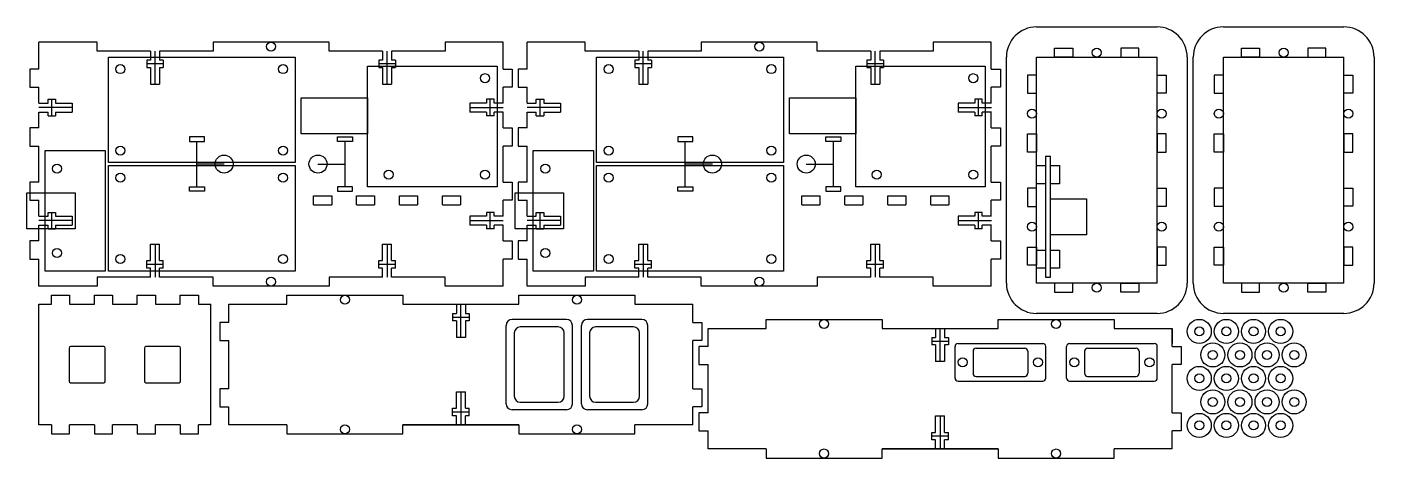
# Model space of a CAD drawing. Header units: millimetres. Extents: x -133 to 845, y 3 to 355.
# Drawn here: x 397.7 to 844.7, y 93.2 to 236.2 of the extents above; entities that cross this region are included whole.
import ezdxf

# ---------------------------------------------------------------- set-up
doc = ezdxf.new("R2010")
doc.units = ezdxf.units.MM
doc.layers.get('Defpoints').update_dxf_attribs({"color": 3})
doc.layers.add('Boards', color=1, linetype='Continuous', plot=False)

# ---------------------------------------------------------------- blocks, each defined once
blk = doc.blocks.new('D-Cannon Front Panel')
for p, q in [((74.24, 166.39), (53.24, 166.39)), ((51.24, 164.39), (51.24, 151.79)), ((76.24, 151.79), (76.24, 164.39)), ((53.24, 149.79), (74.24, 149.79))]:
    blk.add_line(p, q)
for centre, start, end in [((53.24, 164.39), 90, 180), ((74.24, 164.39), 0, 90), ((53.24, 151.79), 180, 270), ((74.24, 151.79), 270, 0)]:
    blk.add_arc(centre, 2, start, end)
at = {"layer": 'Defpoints'}
for p, q in [((48.74, 149.09), (48.74, 167.09)), ((50.74, 169.09), (76.74, 169.09)), ((78.74, 149.09), (78.74, 167.09)), ((50.74, 147.09), (76.74, 147.09))]:
    blk.add_line(p, q, dxfattribs=at)
for centre, start, end in [((50.74, 167.09), 90, 180), ((76.74, 167.09), 0, 90), ((50.74, 149.09), 180, 270), ((76.74, 149.09), 270, 0)]:
    blk.add_arc(centre, 2, start, end, dxfattribs=at)
blk = doc.blocks.new('Nut Relief 3mm')
for p, q in [((-50.91, 152.06), (-50.91, 149.06)), ((-47.91, 152.06), (-47.91, 149.06)), ((-52.16, 149.06), (-50.91, 149.06)), ((-52.16, 149.06), (-52.16, 146.56)), ((-47.91, 149.06), (-46.66, 149.06)), ((-46.66, 149.06), (-46.66, 146.56)), ((-50.91, 146.56), (-52.16, 146.56)), ((-50.91, 146.56), (-50.91, 141.06)), ((-46.66, 146.56), (-47.91, 146.56)), ((-47.91, 146.56), (-47.91, 141.06)), ((-47.91, 141.06), (-50.91, 141.06))]:
    blk.add_line(p, q)
at = {"layer": 'Defpoints'}
for p, q in [((-49.41, 141.06), (-49.41, 152.06)), ((-52.16, 147.81), (-46.66, 147.81))]:
    blk.add_line(p, q, dxfattribs=at)
blk = doc.blocks.new('Side Panel Template')
for p, q in [((-91.86, 81.82), (-72.61, 81.82)), ((-91.86, 75.82), (-91.86, 81.82)), ((-72.61, 84.82), (-34.11, 84.82)), ((-72.61, 81.82), (-72.61, 84.82)), ((-34.11, 84.82), (-34.11, 81.82)), ((-34.11, 81.82), (4.39, 81.82)), ((4.39, 84.82), (42.89, 84.82)), ((4.39, 81.82), (4.39, 84.82)), ((42.89, 84.82), (42.89, 81.82)), ((42.89, 81.82), (62.14, 81.82)), ((62.14, 75.82), (62.14, 81.82)), ((-91.86, 75.82), (-94.86, 75.82)), ((-94.86, 75.82), (-94.86, 69.82)), ((62.14, 75.82), (65.14, 75.82)), ((65.14, 75.82), (65.14, 69.82)), ((-94.86, 69.82), (-91.86, 69.82)), ((-91.86, 53.82), (-91.86, 69.82)), ((-91.86, 53.82), (-91.86, 69.82)), ((65.14, 69.82), (62.14, 69.82)), ((62.14, 53.82), (62.14, 69.82)), ((-94.86, 53.82), (-94.86, 47.82)), ((-91.86, 53.82), (-94.86, 53.82)), ((62.14, 53.82), (65.14, 53.82)), ((65.14, 53.82), (65.14, 47.82)), ((-94.86, 47.82), (-91.86, 47.82)), ((-91.86, 41.82), (-91.86, 47.82)), ((62.14, 41.82), (62.14, 47.82)), ((65.14, 47.82), (62.14, 47.82)), ((-72.61, 41.82), (-91.86, 41.82)), ((-72.61, 41.82), (-72.61, 38.82)), ((4.39, 41.82), (-34.11, 41.82)), ((-34.11, 41.82), (4.39, 41.82)), ((-34.11, 38.82), (-34.11, 41.82)), ((4.39, 41.82), (4.39, 38.82)), ((62.14, 41.82), (42.89, 41.82)), ((42.89, 38.82), (42.89, 41.82)), ((-72.61, 38.82), (-34.11, 38.82)), ((4.39, 38.82), (42.89, 38.82))]:
    blk.add_line(p, q)
for centre in [(-53.36, 83.32), (23.64, 83.32), (-53.36, 40.32), (23.64, 40.32)]:
    blk.add_circle(centre, 1.5)
for p, rotation in [((34.55, -70.24), 360), ((-64.27, 193.87), 180)]:
    blk.add_blockref('Nut Relief 3mm', p, dxfattribs=dict(rotation=rotation))
blk = doc.blocks.new('NES Side Panel')
blk.add_blockref('Side Panel Template', (0, 45.23))
at = {"rotation": 90}
for p in [(169.24, 43.31), (194.24, 43.31)]:
    blk.add_blockref('D-Cannon Front Panel', p, dxfattribs=at)
blk = doc.blocks.new('DE-9')
for p, q in [((101.24, 169.99), (101.24, 162.69)), ((102.24, 170.99), (118.37, 170.99)), ((119.37, 169.99), (119.37, 162.69)), ((102.24, 161.69), (118.37, 161.69))]:
    blk.add_line(p, q)
for centre in [(97.82, 166.34), (122.79, 166.34)]:
    blk.add_circle(centre, 1.51)
for centre, start, end in [((102.24, 169.99), 90, 180), ((118.37, 169.99), 0, 90), ((102.24, 162.69), 180, 270), ((118.37, 162.69), 270, 0)]:
    blk.add_arc(centre, 1, start, end)
at = {"layer": 'Defpoints'}
for p, q in [((95.26, 161.09), (95.26, 171.59)), ((96.26, 172.59), (124.36, 172.59)), ((125.36, 161.09), (125.36, 171.59)), ((96.26, 160.09), (124.36, 160.09))]:
    blk.add_line(p, q, dxfattribs=at)
for centre, start, end in [((96.26, 171.59), 90, 180), ((124.36, 171.59), 0, 90), ((96.26, 161.09), 180, 270), ((124.36, 161.09), 270, 0)]:
    blk.add_arc(centre, 1, start, end, dxfattribs=at)
blk = doc.blocks.new('Master System Side Panel')
blk.add_line((62.14, 81.82), (62.14, 76.82))
for name, p in [('Side Panel Template', (0, 0)), ('DE-9', (-105.16, -95.77)), ('DE-9', (-68.16, -95.77))]:
    blk.add_blockref(name, p)
blk = doc.blocks.new('D-Cannon Retainer')
for p, q in [((69.24, 188.09), (58.24, 188.09)), ((57.74, 187.59), (57.74, 176.59)), ((69.74, 176.59), (69.74, 187.59)), ((58.24, 176.09), (69.24, 176.09))]:
    blk.add_line(p, q)
for centre, start, end in [((58.24, 187.59), 90, 180), ((69.24, 187.59), 0, 90), ((58.24, 176.59), 180, 270), ((69.24, 176.59), 270, 0)]:
    blk.add_arc(centre, 0.5, start, end)
blk = doc.blocks.new('NES Support Panel')
for p, q in [((-0.73, 130.05), (5.27, 130.05)), ((-0.73, 127.05), (-0.73, 130.05)), ((5.27, 130.05), (5.27, 127.05)), ((13.52, 130.05), (19.52, 130.05)), ((13.52, 127.05), (13.52, 130.05)), ((19.52, 130.05), (19.52, 127.05)), ((27.77, 130.05), (33.77, 130.05)), ((27.77, 127.05), (27.77, 130.05)), ((33.77, 130.05), (33.77, 127.05)), ((42.02, 130.05), (48.02, 130.05)), ((42.02, 127.05), (42.02, 130.05)), ((48.02, 130.05), (48.02, 127.05)), ((-4.86, 87.05), (-4.86, 127.05)), ((-4.86, 127.05), (-0.73, 127.05)), ((5.27, 127.05), (13.52, 127.05)), ((19.52, 127.05), (27.77, 127.05)), ((33.77, 127.05), (42.02, 127.05)), ((48.02, 127.05), (52.14, 127.05)), ((52.14, 87.05), (52.14, 127.05)), ((-0.73, 87.05), (-4.86, 87.05)), ((-0.73, 87.05), (-0.73, 84.05)), ((13.52, 87.05), (5.27, 87.05)), ((5.27, 84.05), (5.27, 87.05)), ((13.52, 87.05), (13.52, 84.05)), ((27.77, 87.05), (19.52, 87.05)), ((19.52, 84.05), (19.52, 87.05)), ((27.77, 87.05), (27.77, 84.05)), ((42.02, 87.05), (33.77, 87.05)), ((33.77, 84.05), (33.77, 87.05)), ((42.02, 87.05), (42.02, 84.05)), ((52.14, 87.05), (48.02, 87.05)), ((48.02, 84.05), (48.02, 87.05)), ((-0.73, 84.05), (5.27, 84.05)), ((13.52, 84.05), (19.52, 84.05)), ((27.77, 84.05), (33.77, 84.05)), ((42.02, 84.05), (48.02, 84.05))]:
    blk.add_line(p, q)
for p in [(-52.6, -75.05), (-27.6, -75.05)]:
    blk.add_blockref('D-Cannon Retainer', p)
blk = doc.blocks.new('Minimus Board')
for centre in [(102.54, 364.64), (70.54, 332.64), (102.54, 332.64)]:
    blk.add_circle(centre, 1.5)
at = {"layer": 'Boards'}
for points in [[(63.54, 328.64), (63.54, 368.64), (106.54, 368.64), (106.54, 328.64)], [(41.54, 346.14), (41.54, 358.14), (63.54, 358.14), (63.54, 346.14)]]:
    blk.add_lwpolyline(points, close=True, dxfattribs=at)
blk = doc.blocks.new('Input Board')
for centre in [(64.69, 412.44), (91.69, 412.44), (64.69, 358.44), (91.69, 358.44)]:
    blk.add_circle(centre, 1.5)
at = {"layer": 'Boards'}
blk.add_lwpolyline([(60.69, 354.44), (60.69, 416.44), (95.69, 416.44), (95.69, 354.44)], close=True, dxfattribs=at)
blk = doc.blocks.new('USB Board')
for centre in [(75.92, 337.62), (103.92, 337.62)]:
    blk.add_circle(centre, 1.5)
at = {"layer": 'Boards'}
for points in [[(83.92, 331.62), (83.92, 347.62), (95.92, 347.62), (95.92, 331.62)], [(69.92, 321.62), (69.92, 341.62), (109.92, 341.62), (109.92, 321.62)]]:
    blk.add_lwpolyline(points, close=True, dxfattribs=at)
blk = doc.blocks.new('Top Panel')
for p, q in [((14.52, 210.28), (14.52, 219.28)), ((33.77, 219.28), (14.52, 219.28)), ((33.77, 216.28), (33.77, 219.28)), ((72.27, 219.28), (72.27, 216.28)), ((110.77, 219.28), (72.27, 219.28)), ((110.77, 216.28), (110.77, 219.28)), ((168.52, 219.28), (149.27, 219.28)), ((149.27, 219.28), (149.27, 216.28)), ((168.52, 210.28), (168.52, 219.28)), ((51.52, 216.28), (33.77, 216.28)), ((72.27, 216.28), (54.52, 216.28)), ((128.52, 216.28), (110.77, 216.28)), ((149.27, 216.28), (131.52, 216.28)), ((11.52, 210.28), (11.52, 204.28)), ((14.52, 210.28), (11.52, 210.28)), ((168.52, 210.28), (171.52, 210.28)), ((171.52, 210.28), (171.52, 204.28)), ((11.52, 204.28), (14.52, 204.28)), ((14.52, 199.03), (14.52, 204.28)), ((14.52, 199.03), (14.52, 204.28)), ((171.52, 204.28), (168.52, 204.28)), ((168.52, 199.03), (168.52, 204.28)), ((14.52, 190.78), (14.52, 196.03)), ((14.52, 190.78), (14.52, 196.03)), ((168.52, 190.78), (168.52, 196.03)), ((14.52, 190.78), (11.52, 190.78)), ((11.52, 190.78), (11.52, 184.78)), ((64.45, 187.78), (64.45, 186.28)), ((69.45, 187.78), (64.45, 187.78)), ((69.45, 186.28), (69.45, 187.78)), ((113.6, 187.78), (118.6, 187.78)), ((113.6, 186.28), (113.6, 187.78)), ((118.6, 187.78), (118.6, 186.28)), ((168.52, 190.78), (171.52, 190.78)), ((171.52, 190.78), (171.52, 184.78)), ((11.52, 184.78), (14.52, 184.78)), ((14.52, 172.78), (14.52, 184.78)), ((14.52, 172.78), (14.52, 184.78)), ((64.45, 186.28), (69.45, 186.28)), ((118.6, 186.28), (113.6, 186.28)), ((168.52, 172.78), (168.52, 184.78)), ((171.52, 184.78), (168.52, 184.78)), ((11.52, 172.78), (11.52, 166.78)), ((14.52, 172.78), (11.52, 172.78)), ((64.45, 171.28), (69.45, 171.28)), ((64.45, 169.78), (64.45, 171.28)), ((69.45, 171.28), (69.45, 169.78)), ((118.6, 171.28), (113.6, 171.28)), ((113.6, 171.28), (113.6, 169.78)), ((118.6, 169.78), (118.6, 171.28)), ((168.52, 172.78), (171.52, 172.78)), ((171.52, 172.78), (171.52, 166.78)), ((11.52, 166.78), (14.52, 166.78)), ((14.52, 161.53), (14.52, 166.78)), ((14.52, 161.53), (14.52, 166.78)), ((69.45, 169.78), (64.45, 169.78)), ((105.65, 168.28), (111.65, 168.28)), ((105.65, 165.28), (105.65, 168.28)), ((111.65, 168.28), (111.65, 165.28)), ((113.6, 169.78), (118.6, 169.78)), ((119.9, 165.28), (119.9, 168.28)), ((119.9, 168.28), (125.9, 168.28)), ((125.9, 168.28), (125.9, 165.28)), ((134.15, 168.28), (140.15, 168.28)), ((134.15, 165.28), (134.15, 168.28)), ((140.15, 168.28), (140.15, 165.28)), ((148.4, 165.28), (148.4, 168.28)), ((148.4, 168.28), (154.4, 168.28)), ((154.4, 168.28), (154.4, 165.28)), ((171.52, 166.78), (168.52, 166.78)), ((168.52, 161.53), (168.52, 166.78)), ((105.65, 165.28), (111.65, 165.28)), ((119.9, 165.28), (125.9, 165.28)), ((134.15, 165.28), (140.15, 165.28)), ((148.4, 165.28), (154.4, 165.28)), ((14.52, 153.28), (14.52, 158.53)), ((14.52, 153.28), (14.52, 158.53)), ((168.52, 153.28), (168.52, 158.53)), ((11.52, 153.28), (11.52, 147.28)), ((14.52, 153.28), (11.52, 153.28)), ((168.52, 153.28), (171.52, 153.28)), ((171.52, 153.28), (171.52, 147.28)), ((11.52, 147.28), (14.52, 147.28)), ((14.52, 138.28), (14.52, 147.28)), ((168.52, 138.28), (168.52, 147.28)), ((171.52, 147.28), (168.52, 147.28)), ((33.77, 141.28), (33.77, 138.28)), ((51.52, 141.28), (33.77, 141.28)), ((72.27, 141.28), (54.52, 141.28)), ((72.27, 138.28), (72.27, 141.28)), ((110.77, 141.28), (110.77, 138.28)), ((128.52, 141.28), (110.77, 141.28)), ((149.27, 141.28), (131.52, 141.28)), ((149.27, 138.28), (149.27, 141.28)), ((33.77, 138.28), (14.52, 138.28)), ((110.77, 138.28), (72.27, 138.28)), ((168.52, 138.28), (149.27, 138.28))]:
    blk.add_line(p, q)
for centre, radius in [((91.52, 217.78), 1.5), ((75.95, 178.78), 3), ((107.1, 178.78), 3), ((91.52, 139.78), 1.5)]:
    blk.add_circle(centre, radius)
at = {"layer": 'Defpoints'}
for p, q in [((66.95, 171.28), (66.95, 186.28)), ((116.1, 171.28), (116.1, 186.28)), ((75.95, 178.78), (66.95, 178.78)), ((107.1, 178.78), (116.1, 178.78))]:
    blk.add_line(p, q, dxfattribs=at)
at = {"xscale": -1}
for p in [(3.61, 64.22), (80.61, 64.22)]:
    blk.add_blockref('Nut Relief 3mm', p, dxfattribs=at)
for name, p, rotation in [('Input Board', (453.97, 118.59), 90), ('Minimus Board', (59.98, -157.36), 360), ('Nut Relief 3mm', (166.58, 246.94), 90.00000000000001), ('USB Board', (358.14, 73.36), 90), ('Input Board', (453.97, 82.59), 90), ('Nut Relief 3mm', (166.58, 209.44), 90.00000000000001), ('Nut Relief 3mm', (3.61, 293.33), 180), ('Nut Relief 3mm', (80.61, 293.33), 180)]:
    blk.add_blockref(name, p, dxfattribs=dict(rotation=rotation))
at = {"xscale": -1, "rotation": 270}
for p in [(16.47, 246.94), (16.47, 209.44)]:
    blk.add_blockref('Nut Relief 3mm', p, dxfattribs=at)
blk = doc.blocks.new('End Panel')
for p, q in [((193.52, 101.05), (268.52, 101.05)), ((199.52, 91.05), (199.52, 94.05)), ((199.52, 94.05), (205.52, 94.05)), ((205.52, 94.05), (205.52, 91.05)), ((225.02, 94.05), (219.02, 94.05)), ((219.02, 94.05), (219.02, 91.05)), ((225.02, 91.05), (225.02, 94.05)), ((237.02, 91.05), (237.02, 94.05)), ((237.02, 94.05), (243.02, 94.05)), ((243.02, 94.05), (243.02, 91.05)), ((262.52, 94.05), (256.52, 94.05)), ((256.52, 94.05), (256.52, 91.05)), ((262.52, 91.05), (262.52, 94.05)), ((183.52, 51.05), (183.52, 91.05)), ((205.52, 91.05), (199.52, 91.05)), ((219.02, 91.05), (225.02, 91.05)), ((243.02, 91.05), (237.02, 91.05)), ((256.52, 91.05), (262.52, 91.05)), ((278.52, 91.05), (278.52, 51.05)), ((193.52, 85.05), (190.52, 85.05)), ((190.52, 85.05), (190.52, 79.05)), ((193.52, 79.05), (193.52, 85.05)), ((268.52, 85.05), (271.52, 85.05)), ((268.52, 79.05), (268.52, 85.05)), ((271.52, 85.05), (271.52, 79.05)), ((190.52, 79.05), (193.52, 79.05)), ((271.52, 79.05), (268.52, 79.05)), ((190.52, 57.05), (190.52, 63.05)), ((190.52, 63.05), (193.52, 63.05)), ((193.52, 63.05), (193.52, 57.05)), ((271.52, 63.05), (268.52, 63.05)), ((268.52, 63.05), (268.52, 57.05)), ((271.52, 57.05), (271.52, 63.05)), ((193.52, 57.05), (190.52, 57.05)), ((268.52, 57.05), (271.52, 57.05)), ((199.52, 51.05), (199.52, 48.05)), ((205.52, 51.05), (199.52, 51.05)), ((205.52, 48.05), (205.52, 51.05)), ((219.02, 48.05), (219.02, 51.05)), ((219.02, 51.05), (225.02, 51.05)), ((225.02, 51.05), (225.02, 48.05)), ((237.02, 51.05), (237.02, 48.05)), ((243.02, 51.05), (237.02, 51.05)), ((243.02, 48.05), (243.02, 51.05)), ((256.52, 48.05), (256.52, 51.05)), ((256.52, 51.05), (262.52, 51.05)), ((262.52, 51.05), (262.52, 48.05)), ((199.52, 48.05), (205.52, 48.05)), ((225.02, 48.05), (219.02, 48.05)), ((237.02, 48.05), (243.02, 48.05)), ((262.52, 48.05), (256.52, 48.05)), ((268.52, 41.05), (193.52, 41.05))]:
    blk.add_line(p, q)
for centre in [(212.27, 92.55), (249.77, 92.55), (192.02, 71.05), (270.02, 71.05), (212.27, 49.55), (249.77, 49.55)]:
    blk.add_circle(centre, 1.5)
for centre, start, end in [((193.52, 91.05), 90, 180), ((268.52, 91.05), 0, 90), ((193.52, 51.05), 180, 270), ((268.52, 51.05), 270, 0)]:
    blk.add_arc(centre, 10, start, end)
at = {"layer": 'Defpoints'}
for p, q in [((193.52, 51.05), (193.52, 91.05)), ((193.52, 91.05), (268.52, 91.05)), ((268.52, 91.05), (268.52, 51.05)), ((193.52, 51.05), (268.52, 51.05))]:
    blk.add_line(p, q, dxfattribs=at)
blk = doc.blocks.new('USB Micro Slot')
for p, q in [((38.35, 79.08), (50.35, 79.08)), ((38.35, 67.08), (38.35, 79.08)), ((50.35, 79.08), (50.35, 67.08)), ((50.35, 67.08), (38.35, 67.08))]:
    blk.add_line(p, q)
blk = doc.blocks.new('End Panel USB')
at = {"layer": 'Boards'}
blk.add_lwpolyline([(214.02, 233.51), (214.02, 193.51), (215.62, 193.51), (215.62, 233.51)], close=True, dxfattribs=at)
at = {"layer": 'Defpoints'}
for points in [[(211.02, 224.51), (211.02, 230.51), (214.02, 230.51), (214.02, 224.51)], [(215.62, 224.51), (215.62, 230.51), (218.62, 230.51), (218.62, 224.51)], [(211.02, 196.51), (211.02, 202.51), (214.02, 202.51), (214.02, 196.51)], [(215.62, 196.51), (215.62, 202.51), (218.62, 202.51), (218.62, 196.51)]]:
    blk.add_lwpolyline(points, close=True, dxfattribs=at)
for name, p, rotation in [('End Panel', (302.07, -2.02), 90), ('USB Micro Slot', (148.54, 257.85), 270)]:
    blk.add_blockref(name, p, dxfattribs=dict(rotation=rotation))
blk = doc.blocks.new('Grommet')
for radius in [4, 1.5]:
    blk.add_circle((192.91, 73.71), radius)

msp = doc.modelspace()

# ---------------------------------------------------------------- block references
for name, p in [('End Panel USB', (521.726, -40.315)), ('Top Panel', (387.226, 11.915)), ('Top Panel', (549.226, 11.915)), ('NES Support Panel', (406.605, 17.144)), ('NES Side Panel', (556.605, 17.144)), ('Master System Side Panel', (715.605, 54.374)), ('Grommet', (593.836, 61.482)), ('Grommet', (602.836, 61.482)), ('Grommet', (611.836, 61.482)), ('Grommet', (620.836, 61.482)), ('Grommet', (598.336, 53.688)), ('Grommet', (607.336, 53.688)), ('Grommet', (616.336, 53.688)), ('Grommet', (625.336, 53.688)), ('Grommet', (593.836, 45.894)), ('Grommet', (602.836, 45.894)), ('Grommet', (611.836, 45.894)), ('Grommet', (620.836, 45.894)), ('Grommet', (598.336, 38.099)), ('Grommet', (607.336, 38.099)), ('Grommet', (616.336, 38.099)), ('Grommet', (625.336, 38.099)), ('Grommet', (593.836, 30.305)), ('Grommet', (602.836, 30.305)), ('Grommet', (611.836, 30.305)), ('Grommet', (620.836, 30.305))]:
    msp.add_blockref(name, p)
at = {"rotation": 90}
msp.add_blockref('End Panel', (885.795, -42.331), dxfattribs=at)

doc.saveas('drawing.dxf')
